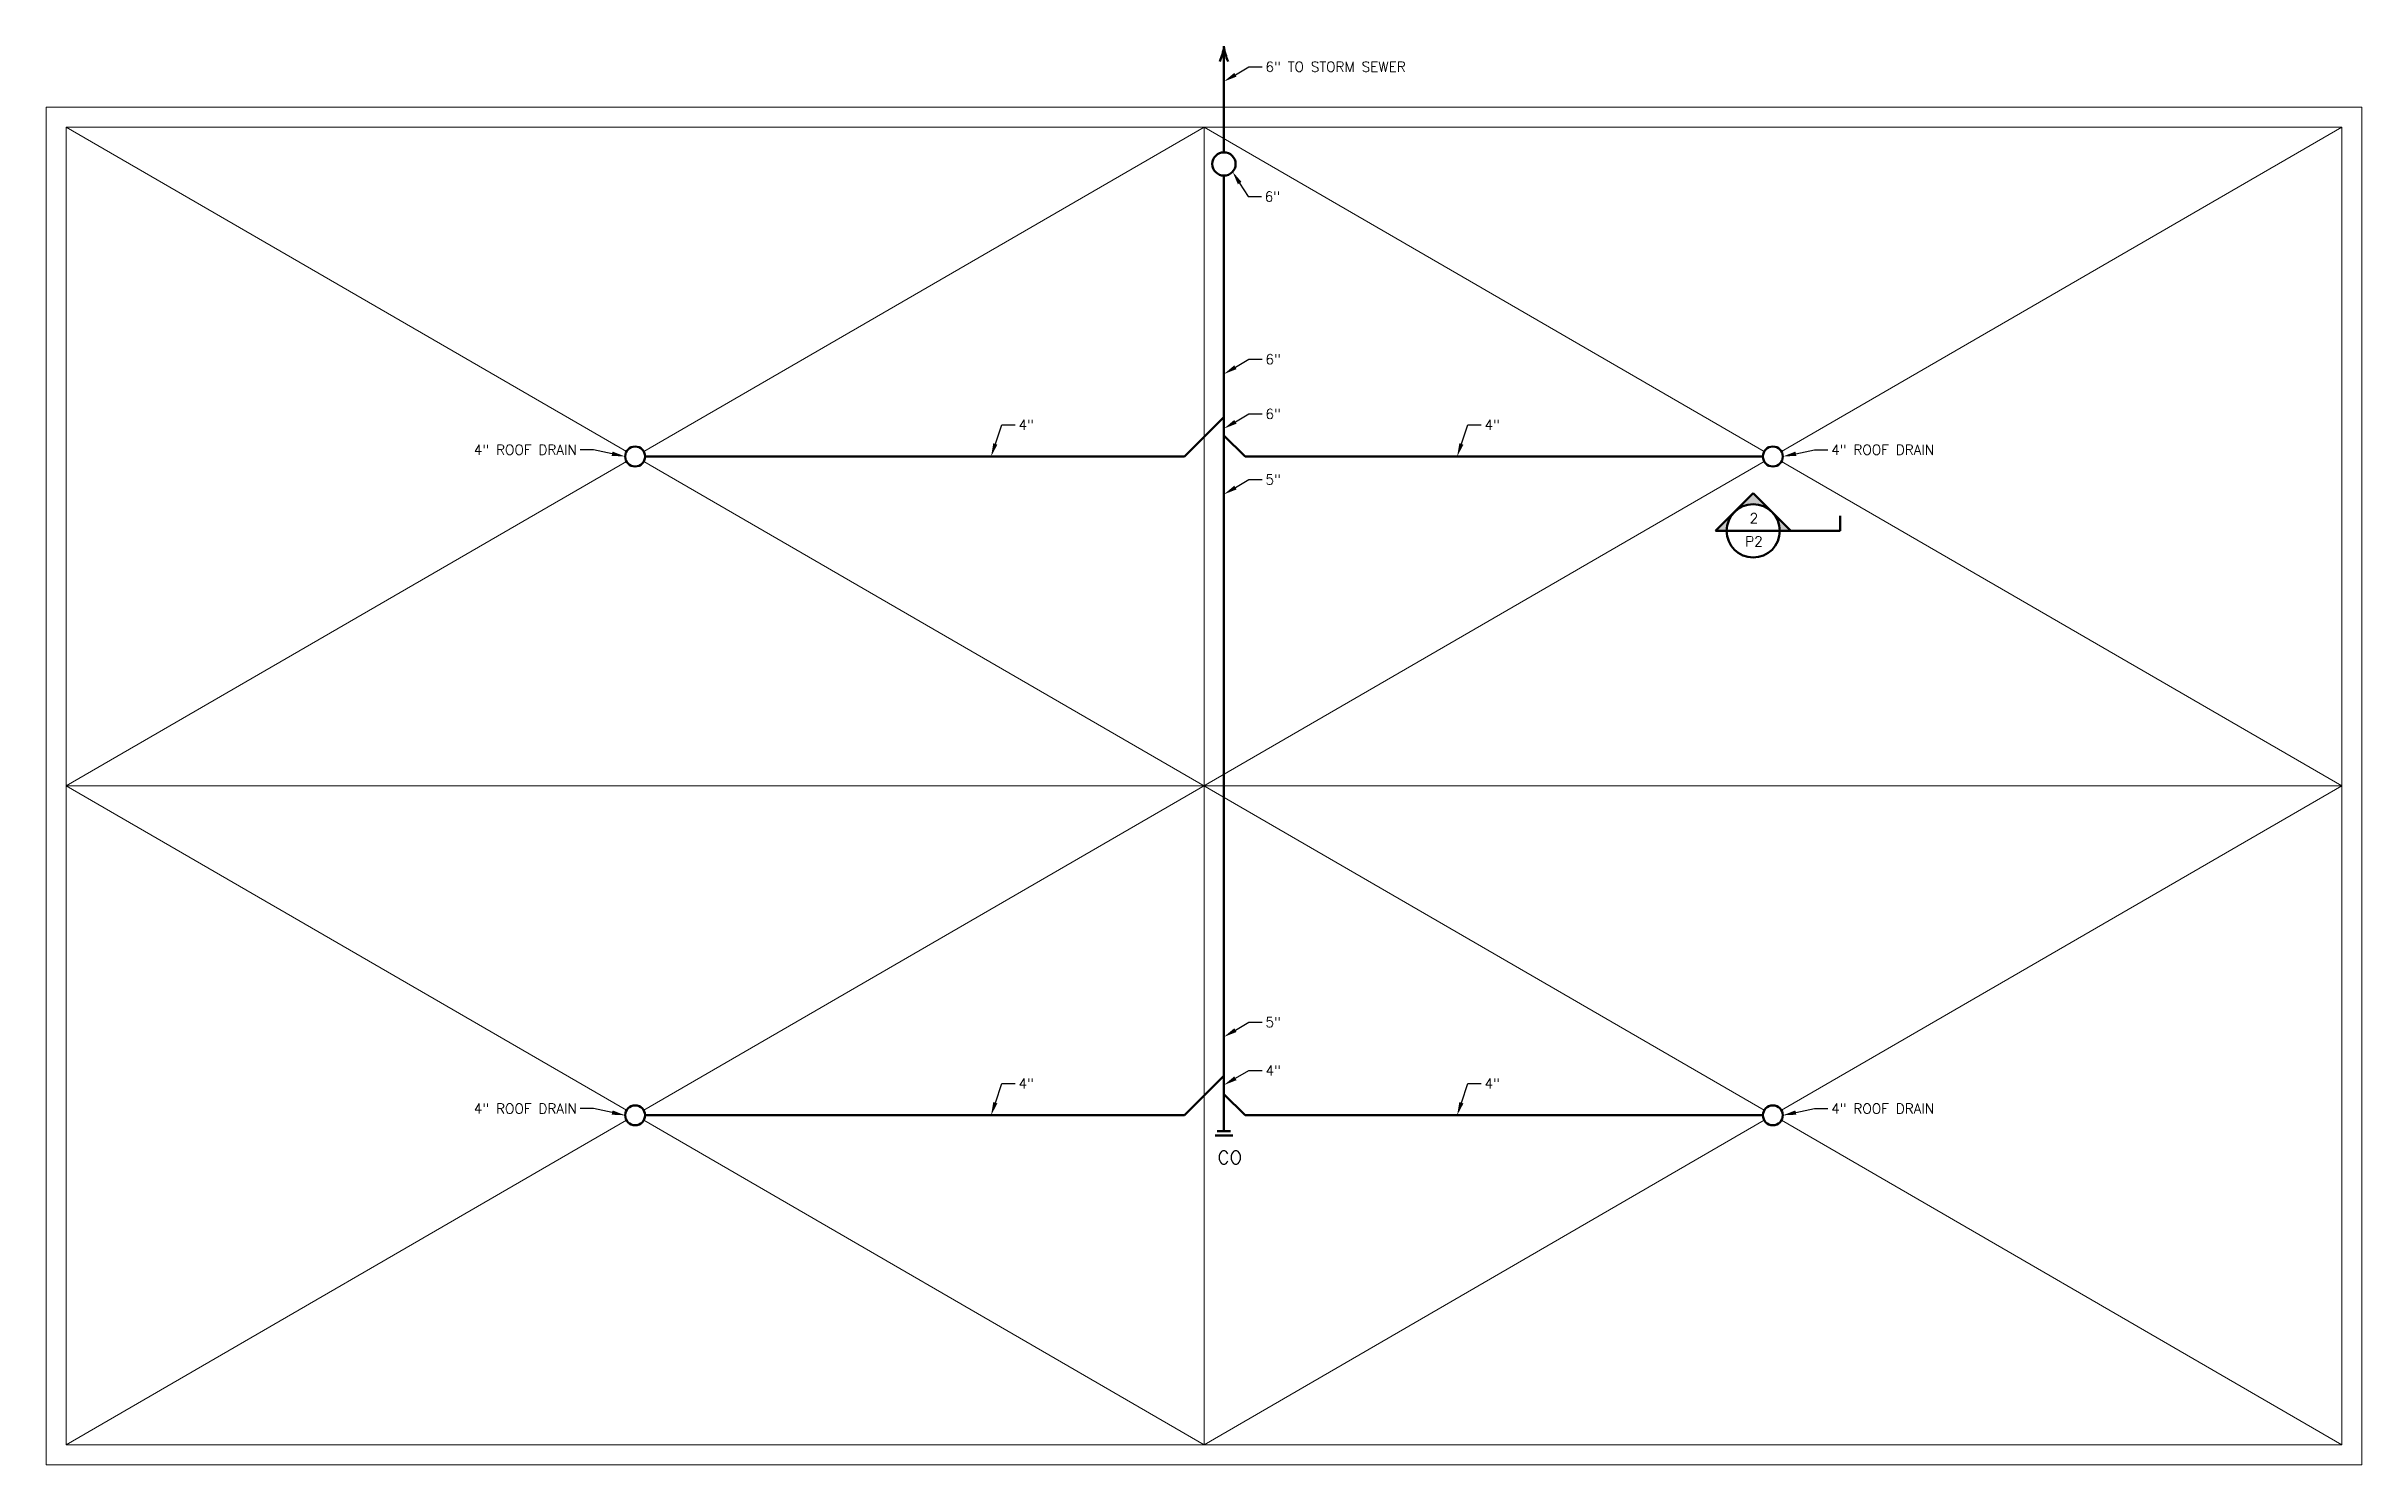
# Model space of a CAD drawing. Header units: inches. Extents: x -2497 to 7494, y -403 to 906.
# Drawn here: x 1803 to 3195, y 33 to 886 of the extents above; entities that cross this region are included whole.
import ezdxf
from ezdxf import colors
from ezdxf.entities.mleader import LeaderData, LeaderLine
from ezdxf.math import Vec2, Vec3

# ---------------------------------------------------------------- set-up
doc = ezdxf.new("R2010")
doc.units = ezdxf.units.IN
doc.header["$LTSCALE"] = 0.5
doc.header["$MEASUREMENT"] = 0
for name, color, linetype, lineweight in [('Annotations', 4, 'Continuous', 25), ('Arc Thin', 42, 'Continuous', 9), ('Objects Thick', 3, 'Continuous', 50)]:
    doc.layers.add(name, color=color, linetype=linetype, lineweight=lineweight)
doc.styles.add('DF Text 1-8', font='romans.shx', dxfattribs={"height": 0.125})
doc.styles.add('DF Text 3-32', font='romans.shx', dxfattribs={"height": 0.09375})

msp = doc.modelspace()

# ---------------------------------------------------------------- texts
at = {"layer": 'Annotations', "attachment_point": 1}
for s, width, insert, char_height, style in [('2', 15.4394421, (2826.53028, 605.07342), 6, 'DF Text 3-32'), ('P2', 15.4394421, (2823.87103, 591.17185), 6, 'DF Text 3-32'), ('CO', 65.9764343, (2506.67202, 221.85682), 8, 'DF Text 1-8')]:
    msp.add_mtext_dynamic_manual_height_columns(s, width=width, gutter_width=40, heights=[0], dxfattribs=dict(at, insert=insert, char_height=char_height, style=style))

# ---------------------------------------------------------------- hatches: boundary and pattern name
at = {"layer": 'Objects Thick'}
h = msp.add_hatch(color=256, dxfattribs=at)
h.dxf.hatch_style = 1
h.paths.add_polyline_path([(2817.36843, 605.82925), (2806.05472, 594.51554), (2812.68214, 594.51554, -0.1989123674)])
h.paths.add_polyline_path([(2828.68214, 617.14295), (2817.36843, 605.82925, -0.4142135624), (2839.99585, 605.82925)])
h.paths.add_polyline_path([(2839.99585, 605.82925, -0.1989123674), (2844.68214, 594.51554), (2851.30956, 594.51554)])

# ---------------------------------------------------------------- linework, layer by layer
at = {"layer": 'Arc Thin'}
for p, q in [((1814.51038, 837.19336), (2151.31782, 642.19958)), ((2498.51038, 837.19336), (2161.70293, 642.19958)), ((2498.51038, 837.19336), (2498.51038, 45.19336)), ((2835.31782, 642.19958), (2498.51038, 837.19336)), ((2845.70293, 642.19958), (3182.51038, 837.19336)), ((2151.31782, 636.18714), (1814.51038, 441.19336)), ((2161.70293, 636.18714), (2835.31782, 246.19958)), ((2161.70293, 246.19958), (2835.31782, 636.18714)), ((3182.51038, 441.19336), (2845.70293, 636.18714)), ((1814.51038, 441.19336), (3182.51038, 441.19336)), ((1814.51038, 441.19336), (2151.31782, 246.19958)), ((2845.70293, 246.19958), (3182.51038, 441.19336)), ((1814.51038, 45.19336), (2151.31782, 240.18714)), ((2161.70293, 240.18714), (2498.51038, 45.19336)), ((2498.51038, 45.19336), (2835.31782, 240.18714)), ((2845.70293, 240.18714), (3182.51038, 45.19336))]:
    msp.add_line(p, q, dxfattribs=at)
for points in [[(1802.51038, 33.19336), (3194.51038, 33.19336), (3194.51038, 849.19336), (1802.51038, 849.19336)], [(1814.51038, 45.19336), (3182.51038, 45.19336), (3182.51038, 837.19336), (1814.51038, 837.19336)]]:
    msp.add_lwpolyline(points, close=True, dxfattribs=at)
at = {"layer": 'Objects Thick'}
for p, q in [((2510.51038, 822.0329), (2510.51038, 885.7639)), ((2510.51038, 233.72757), (2510.51038, 808.0329)), ((2486.85858, 639.19336), (2510.51038, 662.84515)), ((2523.2383, 639.19336), (2510.51038, 651.92128)), ((2162.51038, 639.19336), (2486.85858, 639.19336)), ((2523.2383, 639.19336), (2834.51038, 639.19336)), ((2828.68214, 617.14295), (2806.05472, 594.51554)), ((2828.68214, 617.14295), (2851.30956, 594.51554)), ((2881.03114, 594.51554), (2881.03114, 603.51554)), ((2806.05472, 594.51554), (2881.03114, 594.51554)), ((2486.85858, 243.19336), (2510.51038, 266.84515)), ((2523.2383, 243.19336), (2510.51038, 255.92128)), ((2162.51038, 243.19336), (2486.85858, 243.19336)), ((2523.2383, 243.19336), (2834.51038, 243.19336)), ((2515.84371, 231.0609), (2505.17704, 231.0609)), ((2514.51038, 233.72757), (2506.51038, 233.72757))]:
    msp.add_line(p, q, dxfattribs=at)
for centre, radius in [((2510.51038, 815.0329), 7), ((2156.51038, 639.19336), 6), ((2840.51038, 639.19336), 6), ((2828.68214, 594.51554), 16), ((2156.51038, 243.19336), 6), ((2840.51038, 243.19336), 6)]:
    msp.add_circle(centre, radius, dxfattribs=at)
for centre, start, end in [((2478.08685, 889.7098), 336.49204977, 353.0613135), ((2542.9339, 889.7098), 186.9386865, 203.50795023)]:
    msp.add_arc(centre, 32.66274, start, end, dxfattribs=at)

msp.set_redraw_order([(e.dxf.handle, doc.entitydb.next_handle()) for e in msp.query("TEXT MTEXT ATTDEF DIMENSION ARC_DIMENSION")])  # texts and dimensions are drawn at this point

# ---------------------------------------------------------------- leaders
at = {"layer": 'Annotations'}
ml = msp.add_multileader_mtext('Standard', dxfattribs=at)
ml.set_content('6" TO STORM SEWER', color=256, style='DF Text 3-32')
ml.set_leader_properties()
ml.build(insert=Vec2(0, 0))
ml.multileader.update_dxf_attribs({"dogleg_length": 0.125, "arrow_head_size": 8, "scale": 64})
ctx = ml.context
ctx.base_point, ctx.scale, ctx.char_height, ctx.arrow_head_size, ctx.plane_origin = Vec3(2533.45268, 873.45224), 64, 6, 8, Vec3(2510.51038, 864.6075)
notes = []
notes.append((ctx, [(0, (1, 1, 0), (2525.45268, 873.45224), (1, 0), 8, [(0, [(2510.51038, 864.6075)], 0, [])])]))
ctx.mtext.insert, ctx.mtext.flow_direction = Vec3(2535.45268, 876.45224), 5
ml = msp.add_multileader_mtext('Standard', dxfattribs=at)
ml.set_content('6"', color=256, style='DF Text 3-32')
ml.set_leader_properties()
ml.build(insert=Vec2(0, 0))
ml.multileader.update_dxf_attribs({"dogleg_length": 0.125, "arrow_head_size": 8, "scale": 64})
ctx = ml.context
ctx.base_point, ctx.scale, ctx.char_height, ctx.arrow_head_size, ctx.plane_origin = Vec3(2533.00421, 795.4686), 64, 6, 8, Vec3(2515.71112, 810.34757)
notes.append((ctx, [(0, (1, 1, 0), (2525.00421, 795.4686), (1, 0), 8, [(0, [(2515.71112, 810.34757)], 0, [])])]))
ctx.mtext.insert, ctx.mtext.flow_direction = Vec3(2535.00421, 798.4686), 5
ml = msp.add_multileader_mtext('Standard', dxfattribs=at)
ml.set_content('6"', color=256, style='DF Text 3-32')
ml.set_leader_properties()
ml.build(insert=Vec2(0, 0))
ml.multileader.update_dxf_attribs({"dogleg_length": 0.125, "arrow_head_size": 8, "scale": 64})
ctx = ml.context
ctx.base_point, ctx.scale, ctx.char_height, ctx.arrow_head_size, ctx.plane_origin = Vec3(2533.45268, 697.62232), 64, 6, 8, Vec3(2510.51038, 688.77757)
notes.append((ctx, [(0, (1, 1, 0), (2525.45268, 697.62232), (1, 0), 8, [(0, [(2510.51038, 688.77757)], 0, [])])]))
ctx.mtext.insert, ctx.mtext.flow_direction = Vec3(2535.45268, 700.62232), 5
ml = msp.add_multileader_mtext('Standard', dxfattribs=at)
ml.set_content('4"', color=256, style='DF Text 3-32')
ml.set_leader_properties()
ml.build(insert=Vec2(0, 0))
ml.multileader.update_dxf_attribs({"dogleg_length": 0.125, "arrow_head_size": 8, "scale": 64})
ctx = ml.context
ctx.base_point, ctx.scale, ctx.char_height, ctx.arrow_head_size, ctx.plane_origin = Vec3(2384.95924, 658.2859), 64, 6, 8, Vec3(2370.50002, 639.19336)
notes.append((ctx, [(0, (1, 1, 0), (2376.95924, 658.2859), (1, 0), 8, [(0, [(2370.50002, 639.19336)], 0, [])])]))
ctx.mtext.insert, ctx.mtext.flow_direction = Vec3(2386.95924, 661.2859), 5
ml = msp.add_multileader_mtext('Standard', dxfattribs=at)
ml.set_content('6"', color=256, style='DF Text 3-32')
ml.set_leader_properties()
ml.build(insert=Vec2(0, 0))
ml.multileader.update_dxf_attribs({"dogleg_length": 0.125, "arrow_head_size": 8, "scale": 64})
ctx = ml.context
ctx.base_point, ctx.scale, ctx.char_height, ctx.arrow_head_size, ctx.plane_origin = Vec3(2533.45268, 664.82642), 64, 6, 8, Vec3(2510.51038, 655.98167)
notes.append((ctx, [(0, (1, 1, 0), (2525.45268, 664.82642), (1, 0), 8, [(0, [(2510.51038, 655.98167)], 0, [])])]))
ctx.mtext.insert, ctx.mtext.flow_direction = Vec3(2535.45268, 667.82642), 5
ml = msp.add_multileader_mtext('Standard', dxfattribs=at)
ml.set_content('4"', color=256, style='DF Text 3-32')
ml.set_leader_properties()
ml.build(insert=Vec2(0, 0))
ml.multileader.update_dxf_attribs({"dogleg_length": 0.125, "arrow_head_size": 8, "scale": 64})
ctx = ml.context
ctx.base_point, ctx.scale, ctx.char_height, ctx.arrow_head_size, ctx.plane_origin = Vec3(2665.15513, 658.2859), 64, 6, 8, Vec3(2650.69592, 639.19336)
notes.append((ctx, [(0, (1, 1, 0), (2657.15513, 658.2859), (1, 0), 8, [(0, [(2650.69592, 639.19336)], 0, [])])]))
ctx.mtext.insert, ctx.mtext.flow_direction = Vec3(2667.15513, 661.2859), 5
ml = msp.add_multileader_mtext('Standard', dxfattribs=at)
ml.set_content('4" ROOF DRAIN', color=256, style='DF Text 3-32')
ml.set_leader_properties()
ml.build(insert=Vec2(0, 0))
ml.multileader.update_dxf_attribs({"dogleg_length": 0.125, "arrow_head_size": 8, "scale": 64})
ctx = ml.context
ctx.base_point, ctx.scale, ctx.char_height, ctx.arrow_head_size, ctx.plane_origin = Vec3(2050.32908, 643.24959), 64, 6, 8, Vec3(2150.51039, 639.20756)
ctx.text_align_type = 2
notes.append((ctx, [(0, (1, 1, 0), (2131.47194, 643.24959), (-1, 0), 8, [(0, [(2150.51039, 639.20756)], 0, [])])]))
ctx.mtext.insert, ctx.mtext.width, ctx.mtext.alignment, ctx.mtext.flow_direction = Vec3(2121.47194, 646.24959), 72.1559026, 3, 5
ml = msp.add_multileader_mtext('Standard', dxfattribs=at)
ml.set_content('4" ROOF DRAIN', color=256, style='DF Text 3-32')
ml.set_leader_properties()
ml.build(insert=Vec2(0, 0))
ml.multileader.update_dxf_attribs({"dogleg_length": 0.125, "arrow_head_size": 8, "scale": 64})
ctx = ml.context
ctx.base_point, ctx.scale, ctx.char_height, ctx.arrow_head_size, ctx.plane_origin = Vec3(2873.54884, 643.24959), 64, 6, 8, Vec3(2846.51039, 639.20756)
notes.append((ctx, [(0, (1, 1, 0), (2865.54884, 643.24959), (1, 0), 8, [(0, [(2846.51039, 639.20756)], 0, [])])]))
ctx.mtext.insert, ctx.mtext.width, ctx.mtext.flow_direction = Vec3(2875.54884, 646.24959), 72.1559026, 5
ml = msp.add_multileader_mtext('Standard', dxfattribs=at)
ml.set_content('5"', color=256, style='DF Text 3-32')
ml.set_leader_properties()
ml.build(insert=Vec2(0, 0))
ml.multileader.update_dxf_attribs({"dogleg_length": 0.125, "arrow_head_size": 8, "scale": 64})
ctx = ml.context
ctx.base_point, ctx.scale, ctx.char_height, ctx.arrow_head_size, ctx.plane_origin = Vec3(2533.45268, 625.30986), 64, 6, 8, Vec3(2510.51038, 616.46511)
notes.append((ctx, [(0, (1, 1, 0), (2525.45268, 625.30986), (1, 0), 8, [(0, [(2510.51038, 616.46511)], 0, [])])]))
ctx.mtext.insert, ctx.mtext.flow_direction = Vec3(2535.45268, 628.30986), 5
ml = msp.add_multileader_mtext('Standard', dxfattribs=at)
ml.set_content('5"', color=256, style='DF Text 3-32')
ml.set_leader_properties()
ml.build(insert=Vec2(0, 0))
ml.multileader.update_dxf_attribs({"dogleg_length": 0.125, "arrow_head_size": 8, "scale": 64})
ctx = ml.context
ctx.base_point, ctx.scale, ctx.char_height, ctx.arrow_head_size, ctx.plane_origin = Vec3(2533.45268, 299.174), 64, 6, 8, Vec3(2510.51038, 290.32925)
notes.append((ctx, [(0, (1, 1, 0), (2525.45268, 299.174), (1, 0), 8, [(0, [(2510.51038, 290.32925)], 0, [])])]))
ctx.mtext.insert, ctx.mtext.flow_direction = Vec3(2535.45268, 302.174), 5
ml = msp.add_multileader_mtext('Standard', dxfattribs=at)
ml.set_content('4"', color=256, style='DF Text 3-32')
ml.set_leader_properties()
ml.build(insert=Vec2(0, 0))
ml.multileader.update_dxf_attribs({"dogleg_length": 0.125, "arrow_head_size": 8, "scale": 64})
ctx = ml.context
ctx.base_point, ctx.scale, ctx.char_height, ctx.arrow_head_size, ctx.plane_origin = Vec3(2384.95924, 262.2859), 64, 6, 8, Vec3(2370.50002, 243.19336)
notes.append((ctx, [(0, (1, 1, 0), (2376.95924, 262.2859), (1, 0), 8, [(0, [(2370.50002, 243.19336)], 0, [])])]))
ctx.mtext.insert, ctx.mtext.flow_direction = Vec3(2386.95924, 265.2859), 5
ml = msp.add_multileader_mtext('Standard', dxfattribs=at)
ml.set_content('4"', color=256, style='DF Text 3-32')
ml.set_leader_properties()
ml.build(insert=Vec2(0, 0))
ml.multileader.update_dxf_attribs({"dogleg_length": 0.125, "arrow_head_size": 8, "scale": 64})
ctx = ml.context
ctx.base_point, ctx.scale, ctx.char_height, ctx.arrow_head_size, ctx.plane_origin = Vec3(2533.45268, 270.22796), 64, 6, 8, Vec3(2510.51038, 261.38322)
notes.append((ctx, [(0, (1, 1, 0), (2525.45268, 270.22796), (1, 0), 8, [(0, [(2510.51038, 261.38322)], 0, [])])]))
ctx.mtext.insert, ctx.mtext.flow_direction = Vec3(2535.45268, 273.22796), 5
ml = msp.add_multileader_mtext('Standard', dxfattribs=at)
ml.set_content('4"', color=256, style='DF Text 3-32')
ml.set_leader_properties()
ml.build(insert=Vec2(0, 0))
ml.multileader.update_dxf_attribs({"dogleg_length": 0.125, "arrow_head_size": 8, "scale": 64})
ctx = ml.context
ctx.base_point, ctx.scale, ctx.char_height, ctx.arrow_head_size, ctx.plane_origin = Vec3(2665.15513, 262.2859), 64, 6, 8, Vec3(2650.69592, 243.19336)
notes.append((ctx, [(0, (1, 1, 0), (2657.15513, 262.2859), (1, 0), 8, [(0, [(2650.69592, 243.19336)], 0, [])])]))
ctx.mtext.insert, ctx.mtext.flow_direction = Vec3(2667.15513, 265.2859), 5
ml = msp.add_multileader_mtext('Standard', dxfattribs=at)
ml.set_content('4" ROOF DRAIN', color=256, style='DF Text 3-32')
ml.set_leader_properties()
ml.build(insert=Vec2(0, 0))
ml.multileader.update_dxf_attribs({"dogleg_length": 0.125, "arrow_head_size": 8, "scale": 64})
ctx = ml.context
ctx.base_point, ctx.scale, ctx.char_height, ctx.arrow_head_size, ctx.plane_origin = Vec3(2050.32907, 247.23539), 64, 6, 8, Vec3(2150.51038, 243.19336)
ctx.text_align_type = 2
notes.append((ctx, [(0, (1, 1, 0), (2131.47193, 247.23539), (-1, 0), 8, [(0, [(2150.51038, 243.19336)], 0, [])])]))
ctx.mtext.insert, ctx.mtext.width, ctx.mtext.alignment, ctx.mtext.flow_direction = Vec3(2121.47193, 250.23539), 72.1559026, 3, 5
ml = msp.add_multileader_mtext('Standard', dxfattribs=at)
ml.set_content('4" ROOF DRAIN', color=256, style='DF Text 3-32')
ml.set_leader_properties()
ml.build(insert=Vec2(0, 0))
ml.multileader.update_dxf_attribs({"dogleg_length": 0.125, "arrow_head_size": 8, "scale": 64})
ctx = ml.context
ctx.base_point, ctx.scale, ctx.char_height, ctx.arrow_head_size, ctx.plane_origin = Vec3(2873.54883, 247.23539), 64, 6, 8, Vec3(2846.51038, 243.19336)
notes.append((ctx, [(0, (1, 1, 0), (2865.54883, 247.23539), (1, 0), 8, [(0, [(2846.51038, 243.19336)], 0, [])])]))
ctx.mtext.insert, ctx.mtext.width, ctx.mtext.flow_direction = Vec3(2875.54883, 250.23539), 72.1559026, 5
for ctx, leaders in notes:
    for number, flags, end, landing, length, lines in leaders:
        leader = LeaderData()
        leader.index, (leader.has_last_leader_line, leader.has_dogleg_vector, leader.attachment_direction) = number, flags
        leader.last_leader_point, leader.dogleg_vector, leader.dogleg_length = Vec3(end), Vec3(landing), length
        for number, points, colour, breaks in lines:
            line = LeaderLine()
            line.index, line.vertices, line.color, line.breaks = number, Vec3.list(points), colors.encode_raw_color(colour), breaks
            leader.lines.append(line)
        ctx.leaders.append(leader)

doc.saveas('drawing.dxf')
